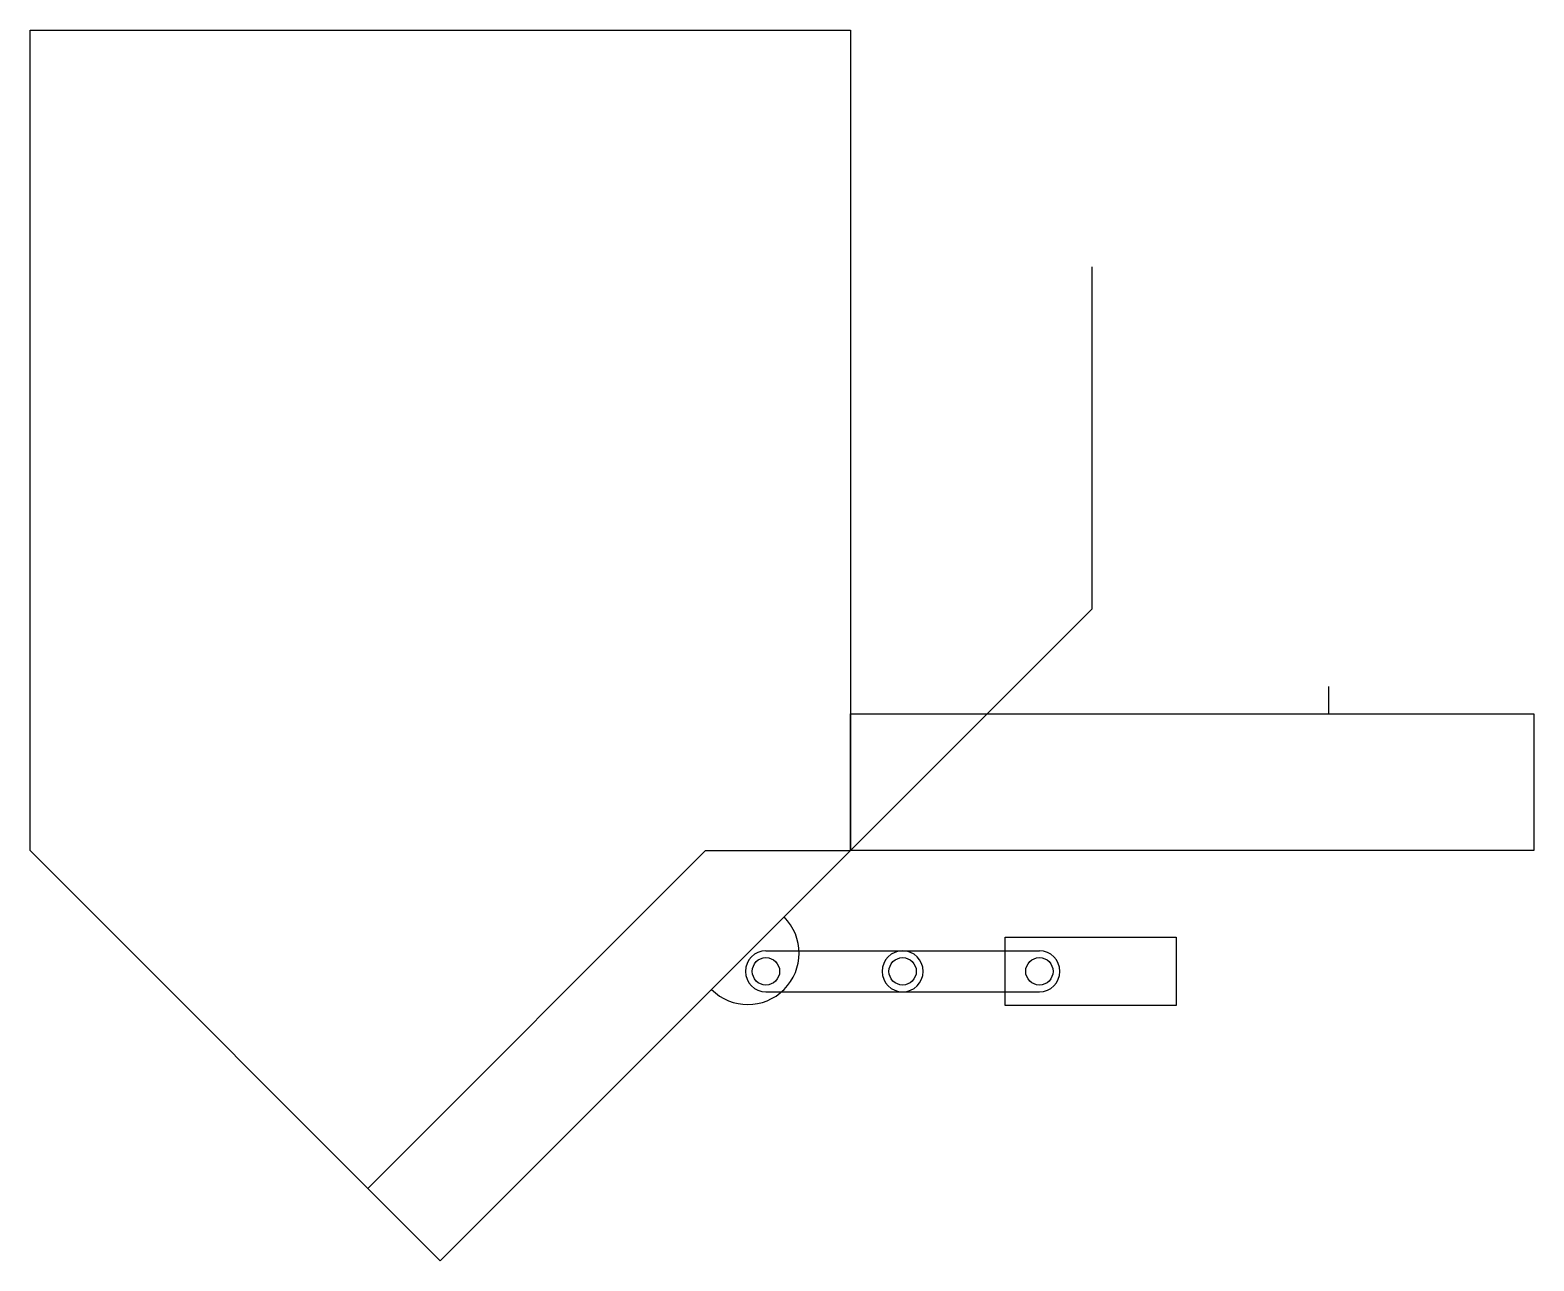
# Model space of a CAD drawing. Header units: centimetres. Extents: x -10816 to 16897, y 31630 to 109107.
# Drawn here: x 16677.4 to 16897.4, y 54503.1 to 54683.1 of the extents above; entities that cross this region are included whole.
import ezdxf

# ---------------------------------------------------------------- set-up
doc = ezdxf.new("R2010")
doc.units = ezdxf.units.CM
doc.header["$LTSCALE"] = 0.5

msp = doc.modelspace()

# ---------------------------------------------------------------- linework, layer by layer
for p, q in [((16677.443, 54563.073), (16677.443, 54683.073)), ((16677.443, 54683.073), (16797.443, 54683.073)), ((16797.443, 54683.073), (16797.443, 54563.073)), ((16832.798, 54598.429), (16832.798, 54648.429)), ((16797.443, 54563.073), (16832.798, 54598.429)), ((16867.443, 54583.073), (16867.443, 54587.073)), ((16797.443, 54563.073), (16797.443, 54583.073)), ((16797.443, 54583.073), (16897.443, 54583.073)), ((16817.443, 54583.073), (16897.443, 54583.073)), ((16897.443, 54583.073), (16897.443, 54563.073)), ((16737.443, 54503.073), (16677.443, 54563.073)), ((16726.836, 54513.68), (16776.23, 54563.073)), ((16737.443, 54503.073), (16797.443, 54563.073)), ((16776.23, 54563.073), (16797.443, 54563.073)), ((16797.443, 54563.073), (16782.443, 54548.073)), ((16897.443, 54563.073), (16797.443, 54563.073)), ((16820.094, 54545.422), (16820.094, 54550.422)), ((16820.094, 54550.422), (16845.094, 54550.422)), ((16845.094, 54550.422), (16845.094, 54540.422)), ((16785.094, 54548.422), (16805.094, 54548.422)), ((16805.094, 54548.422), (16825.094, 54548.422)), ((16820.094, 54540.422), (16820.094, 54545.422)), ((16785.094, 54542.422), (16805.094, 54542.422)), ((16805.094, 54542.422), (16825.094, 54542.422)), ((16845.094, 54540.422), (16820.094, 54540.422)), ((16737.443, 54503.073), (16726.836, 54513.68))]:
    msp.add_line(p, q)
for centre in [(16785.094, 54545.422), (16805.094, 54545.422), (16805.094, 54545.422), (16825.094, 54545.422)]:
    msp.add_circle(centre, 2)
for centre, radius, start, end in [((16782.443, 54548.073), 7.5, 225, 45), ((16785.094, 54545.422), 3, 90, 270), ((16805.094, 54545.422), 3, 90, 270), ((16805.094, 54545.422), 3, 270, 90), ((16825.094, 54545.422), 3, 270, 90)]:
    msp.add_arc(centre, radius, start, end)

doc.saveas('drawing.dxf')
